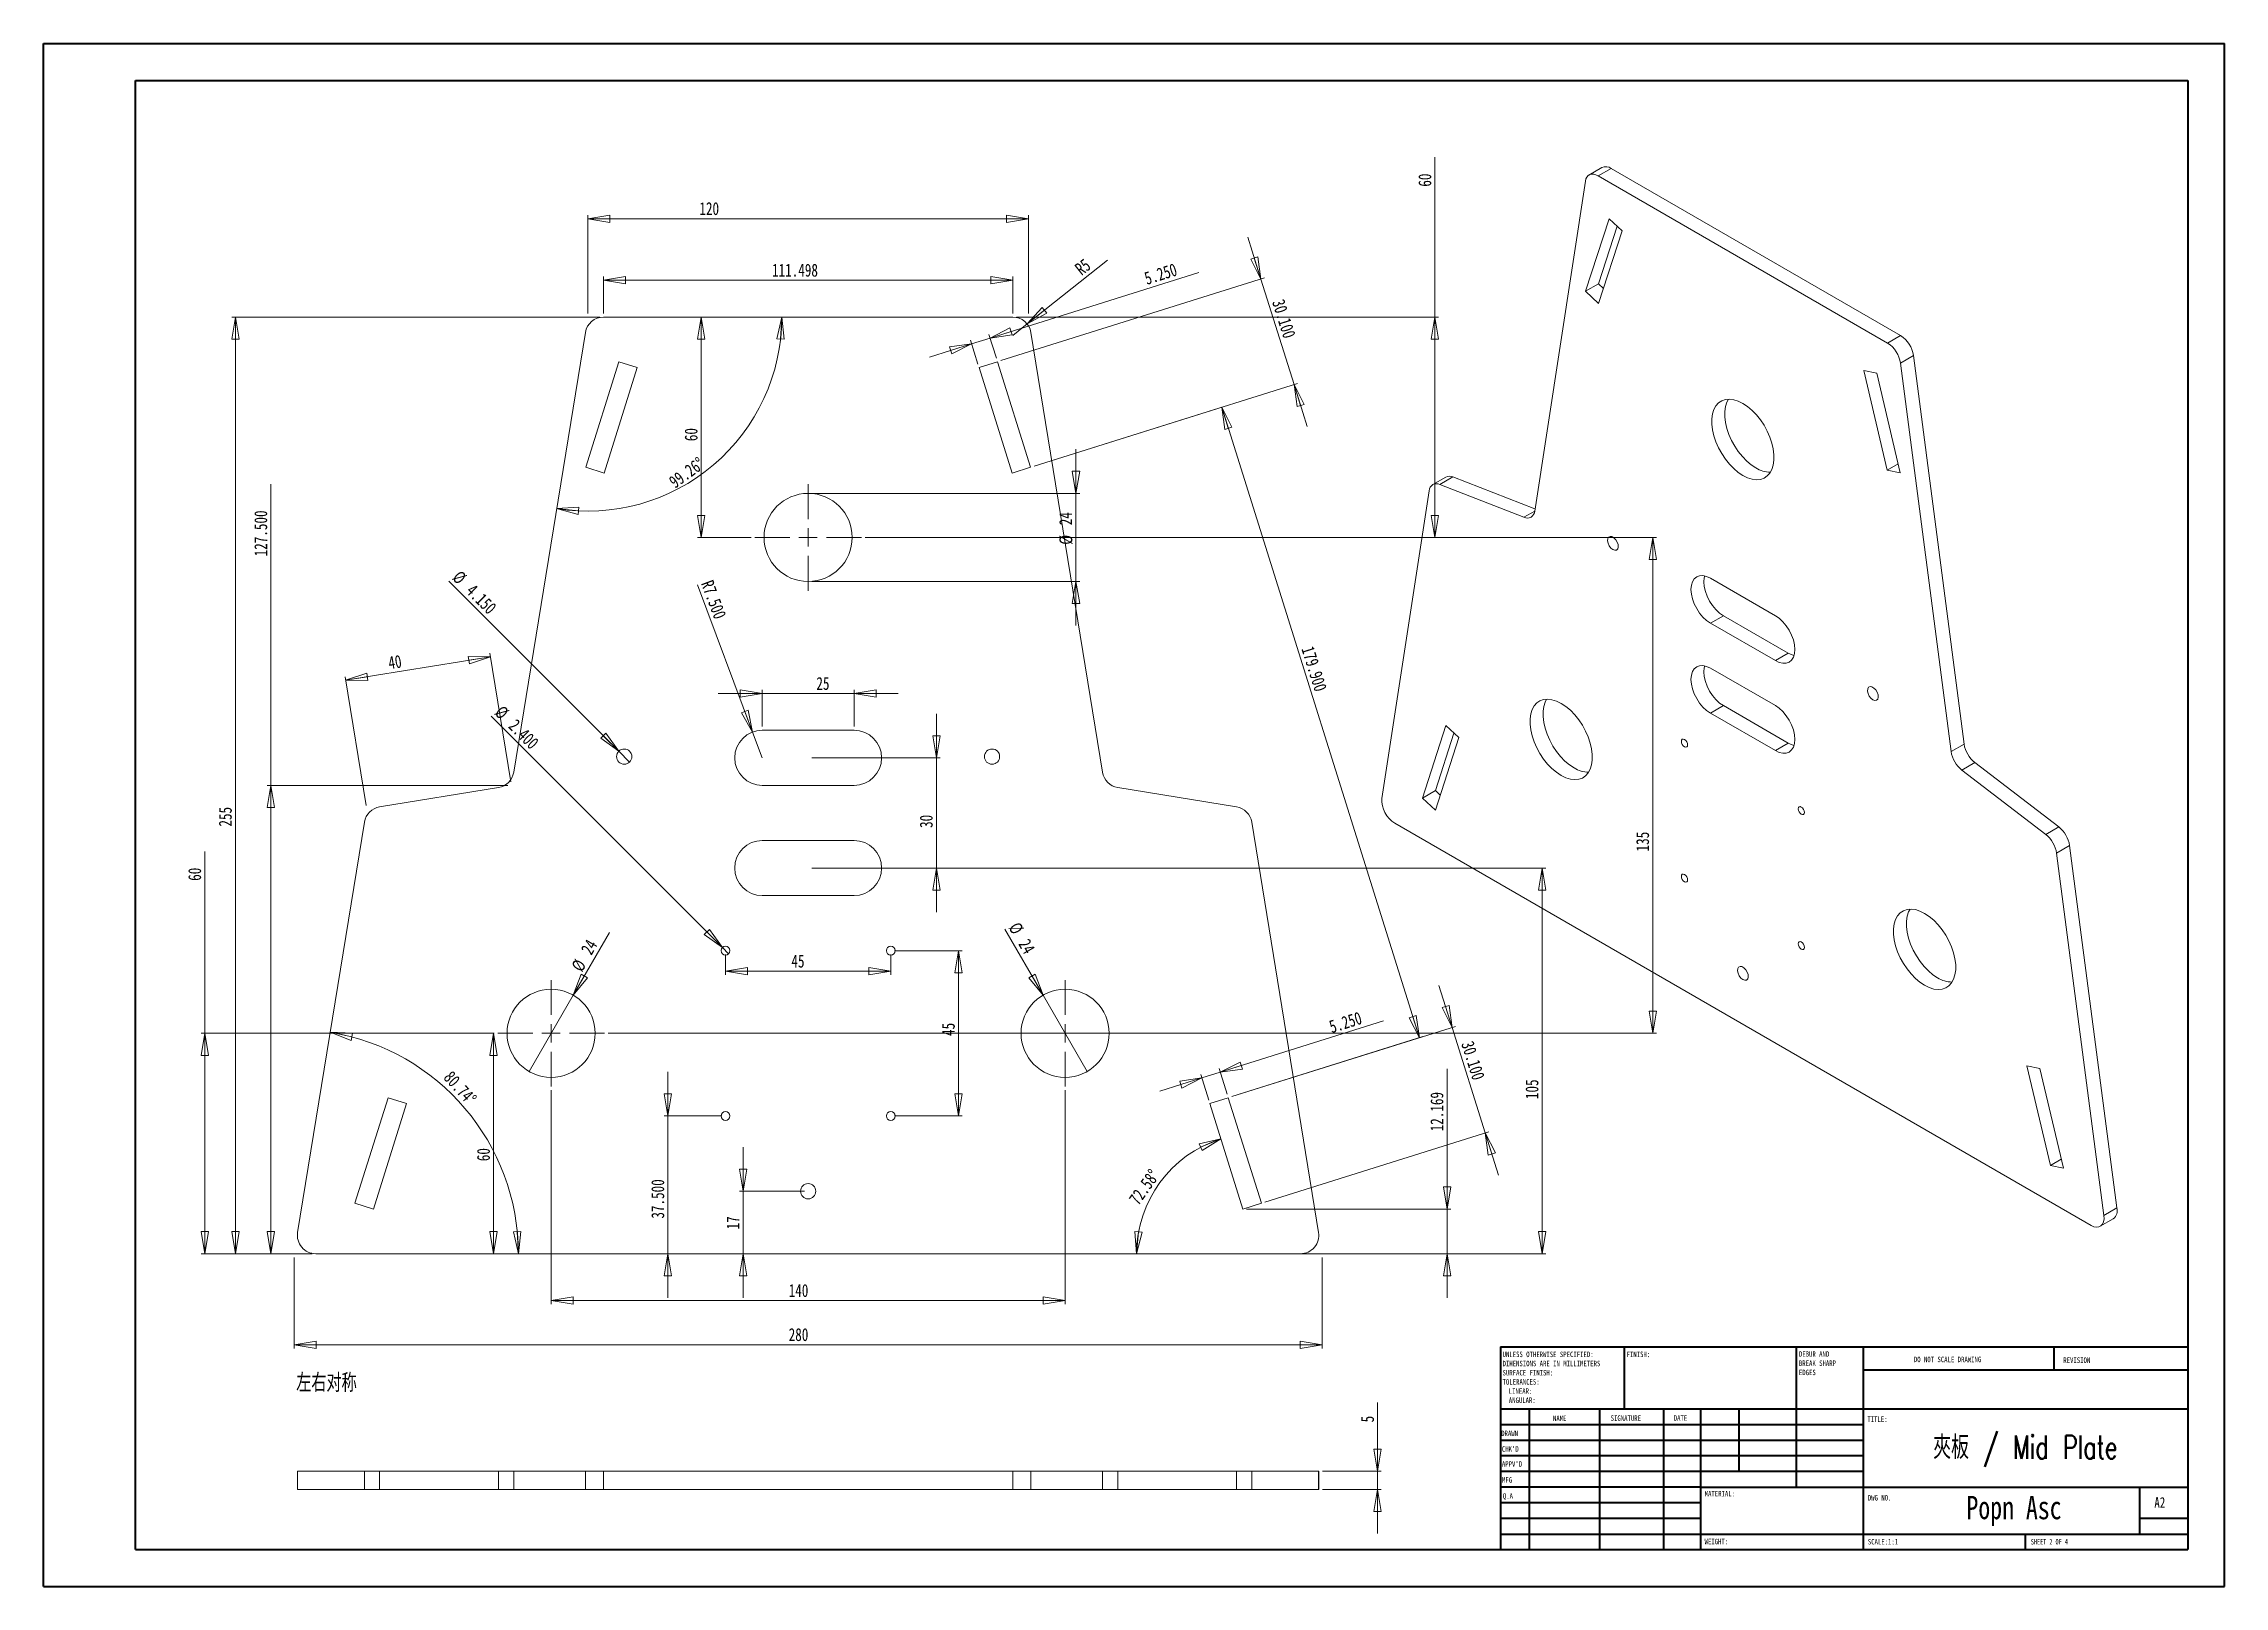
# Model space of a CAD drawing. Header units: millimetres. Extents: x 0 to 594, y 0 to 420.
import ezdxf

# ---------------------------------------------------------------- set-up
doc = ezdxf.new("R2010")
doc.units = ezdxf.units.MM
doc.styles.add('SLDTEXTSTYLE0', font='TXT', dxfattribs={"width": 0.75, "bigfont": 'bigfont'})
doc.styles.add('SLDTEXTSTYLE1', font='TXT', dxfattribs={"width": 0.696429, "bigfont": 'bigfont'})
doc.styles.add('SLDTEXTSTYLE2', font='TXT', dxfattribs={"width": 0.75})
doc.styles.add('SLDTEXTSTYLE3', font='TXT', dxfattribs={"width": 0.6875})
doc.dimstyles.new('SLDDIMSTYLE0', dxfattribs={"dimtxt": 3.5, "dimasz": 6, "dimexe": 0, "dimexo": 0.0625, "dimgap": 0.875, "dimtad": 1, "dimrnd": 1e-09, "dimzin": 12, "dimdsep": 46, "dimtxsty": 'SLDTEXTSTYLE2', "dimblk1": 'CLOSED', "dimblk2": 'CLOSED', "dimsah": 1, "dimcen": 0.09, "dimadec": 0, "dimazin": 3, "dimtfac": 1, "dimtofl": 0, "dimtmove": 0, "dimatfit": 3, "dimldrblk": 'CLOSED', "dimfxl": 1, "dimfrac": 2, "dimtolj": 1, "dimtzin": 12, "dimarcsym": 0})
doc.dimstyles.new('SLDDIMSTYLE1', dxfattribs={"dimtxt": 3.5, "dimasz": 6, "dimexe": 0, "dimexo": 0.0625, "dimgap": 0.875, "dimtad": 1, "dimdec": 4, "dimzin": 12, "dimdsep": 46, "dimtxsty": 'SLDTEXTSTYLE2', "dimblk1": 'CLOSED', "dimblk2": 'CLOSED', "dimsah": 1, "dimcen": 0.09, "dimazin": 3, "dimtfac": 1, "dimtofl": 0, "dimtmove": 0, "dimatfit": 3, "dimldrblk": 'CLOSED', "dimfxl": 1, "dimfrac": 2, "dimtolj": 1, "dimtzin": 12, "dimarcsym": 0})
doc.dimstyles.new('SLDDIMSTYLE2', dxfattribs={"dimtxt": 3.5, "dimasz": 6, "dimexe": 0, "dimexo": 0.0625, "dimgap": 0.875, "dimtad": 1, "dimrnd": 1e-09, "dimzin": 4, "dimdsep": 46, "dimtxsty": 'SLDTEXTSTYLE2', "dimblk1": 'CLOSED', "dimblk2": 'CLOSED', "dimsah": 1, "dimcen": 0.09, "dimadec": 0, "dimazin": 1, "dimtfac": 1, "dimtmove": 0, "dimatfit": 0, "dimldrblk": 'CLOSED', "dimfxl": 1, "dimfrac": 2, "dimtolj": 1, "dimtzin": 12, "dimarcsym": 0})
doc.dimstyles.new('SLDDIMSTYLE3', dxfattribs={"dimtxt": 3.5, "dimasz": 6, "dimexe": 0, "dimexo": 0.0625, "dimgap": 0.875, "dimtad": 1, "dimrnd": 1e-09, "dimzin": 12, "dimdsep": 46, "dimtxsty": 'SLDTEXTSTYLE2', "dimblk1": 'CLOSED', "dimblk2": 'CLOSED', "dimsah": 1, "dimcen": 0.09, "dimadec": 0, "dimazin": 3, "dimtfac": 1, "dimtmove": 0, "dimatfit": 0, "dimldrblk": 'CLOSED', "dimfxl": 1, "dimfrac": 2, "dimtolj": 1, "dimtzin": 12, "dimarcsym": 0})
doc.dimstyles.new('SLDDIMSTYLE4', dxfattribs={"dimtxt": 3.5, "dimasz": 6, "dimexe": 0, "dimexo": 0.0625, "dimgap": 0.875, "dimtad": 1, "dimrnd": 1e-09, "dimzin": 4, "dimdsep": 46, "dimtxsty": 'SLDTEXTSTYLE2', "dimblk1": 'CLOSED', "dimblk2": 'CLOSED', "dimsah": 1, "dimcen": 0.09, "dimadec": 0, "dimazin": 1, "dimtfac": 1, "dimtofl": 0, "dimtmove": 0, "dimatfit": 3, "dimldrblk": 'CLOSED', "dimfxl": 1, "dimfrac": 2, "dimtolj": 1, "dimtzin": 12, "dimarcsym": 0})
doc.dimstyles.new('SLDDIMSTYLE5', dxfattribs={"dimtxt": 3.5, "dimasz": 6, "dimexe": 0, "dimexo": 0.0625, "dimgap": 0.875, "dimtad": 1, "dimrnd": 1e-09, "dimzin": 12, "dimdsep": 46, "dimtxsty": 'SLDTEXTSTYLE2', "dimblk1": 'NONE', "dimblk2": 'CLOSED', "dimsah": 1, "dimcen": 0, "dimadec": 0, "dimazin": 3, "dimtfac": 1, "dimtmove": 0, "dimatfit": 3, "dimldrblk": 'NONE', "dimfxl": 1, "dimfrac": 2, "dimtolj": 1, "dimtzin": 12, "dimarcsym": 0})
doc.dimstyles.new('SLDDIMSTYLE6', dxfattribs={"dimtxt": 3.5, "dimasz": 6, "dimexe": 0, "dimexo": 0.0625, "dimgap": 0.875, "dimtad": 1, "dimrnd": 1e-09, "dimzin": 12, "dimdsep": 46, "dimtxsty": 'SLDTEXTSTYLE2', "dimblk1": 'CLOSED', "dimblk2": 'CLOSED', "dimsah": 1, "dimcen": 0, "dimadec": 0, "dimazin": 3, "dimtfac": 1, "dimtofl": 0, "dimtmove": 0, "dimatfit": 3, "dimldrblk": 'CLOSED', "dimfxl": 1, "dimfrac": 2, "dimtolj": 1, "dimtzin": 12, "dimarcsym": 0})
doc.dimstyles.new('SLDDIMSTYLE7', dxfattribs={"dimtxt": 3.5, "dimasz": 6, "dimexe": 0, "dimexo": 0.0625, "dimgap": 0.875, "dimtad": 1, "dimrnd": 1e-09, "dimzin": 4, "dimdsep": 46, "dimtxsty": 'SLDTEXTSTYLE2', "dimblk1": 'CLOSED', "dimblk2": 'CLOSED', "dimsah": 1, "dimcen": 0, "dimadec": 0, "dimazin": 1, "dimtfac": 1, "dimtofl": 0, "dimtmove": 0, "dimatfit": 3, "dimldrblk": 'CLOSED', "dimfxl": 1, "dimfrac": 2, "dimtolj": 1, "dimtzin": 12, "dimarcsym": 0})
doc.dimstyles.new('SLDDIMSTYLE8', dxfattribs={"dimtxt": 3.5, "dimasz": 6, "dimexe": 0, "dimexo": 0.0625, "dimgap": 0.875, "dimtad": 1, "dimrnd": 1e-09, "dimzin": 4, "dimdsep": 46, "dimtxsty": 'SLDTEXTSTYLE2', "dimblk1": 'NONE', "dimblk2": 'CLOSED', "dimsah": 1, "dimcen": 0, "dimadec": 0, "dimazin": 1, "dimtfac": 1, "dimtmove": 0, "dimatfit": 3, "dimldrblk": 'NONE', "dimfxl": 1, "dimfrac": 2, "dimtolj": 1, "dimtzin": 12, "dimarcsym": 0})

msp = doc.modelspace()

# ---------------------------------------------------------------- texts
at = {"color": 7, "linetype": 'Continuous', "lineweight": 0}
for s, insert, char_height, attachment_point, style in [('FINISH:', (431.25014, 64.13405), 1.5, 1, 'SLDTEXTSTYLE2'), ('DO NOT SCALE DRAWING', (509.49348, 62.74777), 1.5, 1, 'SLDTEXTSTYLE2'), ('REVISION', (550.20643, 62.54969), 1.5, 1, 'SLDTEXTSTYLE2'), ('\\M+18DB6\\M+18945对\\M+18FCC', (68.86683, 58.1533), 5, 1, 'SLDTEXTSTYLE0'), ('DRAWN', (397.09099, 42.6445), 1.5, 1, 'SLDTEXTSTYLE2'), ('NAME', (411.20108, 46.71626), 1.5, 1, 'SLDTEXTSTYLE2'), ('SIGNATURE', (426.91243, 46.77654), 1.5, 1, 'SLDTEXTSTYLE2'), ('DATE', (444.09355, 46.79096), 1.5, 1, 'SLDTEXTSTYLE2'), ('TITLE:', (496.83503, 46.49311), 1.5, 1, 'SLDTEXTSTYLE2'), ('\\M+19AF1\\M+194C2 / Mid Plate', (539.85556, 41.24968), 6.35, 2, 'SLDTEXTSTYLE1'), ("CHK'D", (397.28931, 38.36919), 1.5, 1, 'SLDTEXTSTYLE2'), ("APPV'D", (397.28057, 34.27908), 1.5, 1, 'SLDTEXTSTYLE2'), ('MFG', (397.33403, 29.94849), 1.5, 1, 'SLDTEXTSTYLE2'), ('Q.A', (397.54789, 25.56443), 1.5, 1, 'SLDTEXTSTYLE2'), ('MATERIAL:', (452.52471, 26.20084), 1.5, 1, 'SLDTEXTSTYLE2'), ('DWG NO.', (496.95281, 25.08342), 1.5, 1, 'SLDTEXTSTYLE2'), ('Popn Asc', (536.78035, 24.84652), 6.35, 2, 'SLDTEXTSTYLE2'), ('A2', (574.99983, 24.51522), 2.910417, 1, 'SLDTEXTSTYLE2'), ('WEIGHT:', (452.49665, 13.16409), 1.4986, 1, 'SLDTEXTSTYLE2'), ('SCALE:1:1', (496.95281, 13.11487), 1.5, 1, 'SLDTEXTSTYLE2'), ('SHEET 2 OF 4', (541.35714, 13.11487), 1.5, 1, 'SLDTEXTSTYLE3')]:
    msp.add_mtext(s, dxfattribs=dict(at, insert=insert, char_height=char_height, attachment_point=attachment_point, style=style))

# ---------------------------------------------------------------- blocks, each defined once
blk = doc.blocks.new('SW_NOTE_2')
at = {"color": 0, "linetype": 'Continuous', "lineweight": 0, "char_height": 1.5, "attachment_point": 1, "style": 'SLDTEXTSTYLE2'}
for s, insert in [('DEBUR AND', (0, 1.93)), ('BREAK SHARP', (0, -0.57)), ('EDGES', (0, -3.07))]:
    blk.add_mtext(s, dxfattribs=dict(at, insert=insert))
blk = doc.blocks.new('SW_NOTE_3')
at = {"color": 0, "linetype": 'Continuous', "lineweight": 0, "char_height": 1.5, "attachment_point": 1, "style": 'SLDTEXTSTYLE2'}
for s, insert in [('UNLESS OTHERWISE SPECIFIED:', (0, 1.93)), ('TOLERANCES:', (0, -5.57)), ('SURFACE FINISH:', (0, -3.07)), ('DIMENSIONS ARE IN MILLIMETERS', (0, -0.57)), ('ANGULAR:', (1.69, -10.57)), ('LINEAR:', (1.69, -8.07))]:
    blk.add_mtext(s, dxfattribs=dict(at, insert=insert))
blk = doc.blocks.new('_CLOSED')
at = {"color": 0, "linetype": 'ByBlock', "lineweight": -2}
for p, q in [((-1, 0.166667), (0, 0)), ((-1, 0.166667), (-1, -0.166667)), ((0, 0), (-1, -0.166667)), ((0, 0), (-1, 0))]:
    blk.add_line(p, q, dxfattribs=at)
blk = doc.blocks.new('*D4')
at = {"color": 7, "linetype": 'Continuous', "lineweight": 0}
for p, q in [((151.57, 345.78), (51.32, 345.78)), ((52.32, 90.78), (52.32, 345.78)), ((73.2, 90.78), (51.32, 90.78))]:
    blk.add_line(p, q, dxfattribs=at)
at = {"color": 7, "linetype": 'Continuous', "lineweight": 0, "xscale": 6, "yscale": 6}
for p, rotation in [((52.32, 345.78, -2.4), 90), ((52.32, 90.78, -2.4), 270)]:
    blk.add_blockref('_CLOSED', p, dxfattribs=dict(at, rotation=rotation))
at = {"color": 7, "linetype": 'Continuous', "lineweight": 0, "insert": (47.81, 207.06, -2.4), "char_height": 3.5, "attachment_point": 1, "rotation": 90, "style": 'SLDTEXTSTYLE2'}
blk.add_mtext('255', dxfattribs=at)
blk = doc.blocks.new('*D5')
at = {"color": 7, "linetype": 'Continuous', "lineweight": 0}
for p, q in [((152.57, 346.78), (152.57, 356.78)), ((264.07, 346.78), (264.07, 356.78)), ((264.07, 355.78), (152.57, 355.78))]:
    blk.add_line(p, q, dxfattribs=at)
at = {"color": 7, "linetype": 'Continuous', "lineweight": 0, "xscale": 6, "yscale": 6, "rotation": 180}
blk.add_blockref('_CLOSED', (152.57, 355.78, -2.4), dxfattribs=at)
at = {"color": 7, "linetype": 'Continuous', "lineweight": 0, "xscale": 6, "yscale": 6}
blk.add_blockref('_CLOSED', (264.07, 355.78, -2.4), dxfattribs=at)
at = {"color": 7, "linetype": 'Continuous', "lineweight": 0, "insert": (198.49, 360.29, -2.4), "char_height": 3.5, "attachment_point": 1, "style": 'SLDTEXTSTYLE2'}
blk.add_mtext('111.498', dxfattribs=at)
blk = doc.blocks.new('*D6')
at = {"color": 7, "linetype": 'Continuous', "lineweight": 0}
blk.add_arc((68.32, 90.78), 61.07, 0, 80.74104, dxfattribs=at)
at = {"color": 7, "linetype": 'Continuous', "lineweight": 0, "xscale": 6, "yscale": 6}
for p, rotation in [((78.15, 151.06, -2.4), 167.9356268218), ((129.4, 90.78, -2.4), 272.8054107299)]:
    blk.add_blockref('_CLOSED', p, dxfattribs=dict(at, rotation=rotation))
at = {"color": 7, "linetype": 'Continuous', "lineweight": 0, "insert": (111.41, 140.9, -2.4), "char_height": 3.5, "attachment_point": 1, "rotation": 312.2072, "style": 'SLDTEXTSTYLE2'}
blk.add_mtext('80.74°', dxfattribs=at)
blk = doc.blocks.new('*D7')
at = {"color": 7, "linetype": 'Continuous', "lineweight": 0}
blk.add_arc((148.32, 345.78), 52.84, 260.74104, 0, dxfattribs=at)
at = {"color": 7, "linetype": 'Continuous', "lineweight": 0, "xscale": 6, "yscale": 6}
for p, rotation in [((201.16, 345.78, -2.4), 86.760955005), ((139.82, 293.63, -2.4), 173.9800825467)]:
    blk.add_blockref('_CLOSED', p, dxfattribs=dict(at, rotation=rotation))
at = {"color": 7, "linetype": 'Continuous', "lineweight": 0, "insert": (170.03, 301.84, -2.4), "char_height": 3.5, "attachment_point": 1, "rotation": 35.89314, "style": 'SLDTEXTSTYLE2'}
blk.add_mtext('99.26°', dxfattribs=at)
blk = doc.blocks.new('*D8')
at = {"color": 7, "linetype": 'Continuous', "lineweight": 0}
for p, q in [((122.82, 150.78), (121.63, 150.78)), ((122.63, 150.78), (122.63, 90.78))]:
    blk.add_line(p, q, dxfattribs=at)
at = {"color": 7, "linetype": 'Continuous', "lineweight": 0, "xscale": 6, "yscale": 6}
for p, rotation in [((122.63, 150.78, -2.4), 90), ((122.63, 90.78, -2.4), 270)]:
    blk.add_blockref('_CLOSED', p, dxfattribs=dict(at, rotation=rotation))
at = {"color": 7, "linetype": 'Continuous', "lineweight": 0, "insert": (118.12, 115.96, -2.4), "char_height": 3.5, "attachment_point": 1, "rotation": 90, "style": 'SLDTEXTSTYLE2'}
blk.add_mtext('60', dxfattribs=at)
blk = doc.blocks.new('*D9')
at = {"color": 7, "linetype": 'Continuous', "lineweight": 0}
for p, q in [((179.19, 285.78), (179.19, 345.78)), ((192.82, 285.78), (178.19, 285.78))]:
    blk.add_line(p, q, dxfattribs=at)
at = {"color": 7, "linetype": 'Continuous', "lineweight": 0, "xscale": 6, "yscale": 6}
for p, rotation in [((179.19, 345.78, -2.4), 90), ((179.19, 285.78, -2.4), 270)]:
    blk.add_blockref('_CLOSED', p, dxfattribs=dict(at, rotation=rotation))
at = {"color": 7, "linetype": 'Continuous', "lineweight": 0, "insert": (174.68, 311.99, -2.4), "char_height": 3.5, "attachment_point": 1, "rotation": 90, "style": 'SLDTEXTSTYLE2'}
blk.add_mtext('60', dxfattribs=at)
blk = doc.blocks.new('*D10')
at = {"color": 7, "linetype": 'Continuous', "lineweight": 0}
for p, q in [((320.57, 140.21), (365.06, 154.16)), ((315.56, 138.63), (304.11, 135.04)), ((317.44, 132.62), (315.26, 139.59)), ((320.57, 140.21), (315.56, 138.63)), ((322.45, 134.19), (320.27, 141.16))]:
    blk.add_line(p, q, dxfattribs=at)
at = {"color": 7, "linetype": 'Continuous', "lineweight": 0, "xscale": 6, "yscale": 6}
for p, rotation in [((320.57, 140.21, -2.4), 197.4179707922), ((315.56, 138.63, -2.4), 17.4179707922)]:
    blk.add_blockref('_CLOSED', p, dxfattribs=dict(at, rotation=rotation))
at = {"color": 7, "linetype": 'Continuous', "lineweight": 0, "insert": (349.89, 154.13, -2.4), "char_height": 3.5, "attachment_point": 1, "rotation": 17.41797, "style": 'SLDTEXTSTYLE2'}
blk.add_mtext('5.250', dxfattribs=at)
blk = doc.blocks.new('*D11')
at = {"color": 7, "linetype": 'Continuous', "lineweight": 0}
for p, q in [((383.74, 152.37), (380.15, 163.82)), ((323.71, 133.54), (384.69, 152.67)), ((392.75, 123.65), (383.74, 152.37)), ((332.72, 104.82), (393.7, 123.95)), ((392.75, 123.65), (396.34, 112.2))]:
    blk.add_line(p, q, dxfattribs=at)
at = {"color": 7, "linetype": 'Continuous', "lineweight": 0, "xscale": 6, "yscale": 6}
for p, rotation in [((383.74, 152.37, -2.4), 287.4179707922), ((392.75, 123.65, -2.4), 107.4179707922)]:
    blk.add_blockref('_CLOSED', p, dxfattribs=dict(at, rotation=rotation))
at = {"color": 7, "linetype": 'Continuous', "lineweight": 0, "insert": (389.52, 149.01, -2.4), "char_height": 3.5, "attachment_point": 1, "rotation": 287.41797, "style": 'SLDTEXTSTYLE2'}
blk.add_mtext('30.100', dxfattribs=at)
blk = doc.blocks.new('*D12')
at = {"color": 7, "linetype": 'Continuous', "lineweight": 0}
for p, q in [((257.87, 340.06), (314.71, 357.9)), ((254.58, 332.99), (252.56, 339.45)), ((257.87, 340.06), (252.86, 338.49)), ((259.59, 334.57), (257.57, 341.02)), ((252.86, 338.49), (241.41, 334.9))]:
    blk.add_line(p, q, dxfattribs=at)
at = {"color": 7, "linetype": 'Continuous', "lineweight": 0, "xscale": 6, "yscale": 6}
for p, rotation in [((252.86, 338.49, -2.4), 17.4179707922), ((257.87, 340.06, -2.4), 197.4179707922)]:
    blk.add_blockref('_CLOSED', p, dxfattribs=dict(at, rotation=rotation))
at = {"color": 7, "linetype": 'Continuous', "lineweight": 0, "insert": (299.55, 357.87, -2.4), "char_height": 3.5, "attachment_point": 1, "rotation": 17.41797, "style": 'SLDTEXTSTYLE2'}
blk.add_mtext('5.250', dxfattribs=at)
blk = doc.blocks.new('*D13')
at = {"color": 7, "linetype": 'Continuous', "lineweight": 0}
for p, q in [((331.65, 356.12), (328.06, 367.57)), ((260.84, 333.91), (332.61, 356.42)), ((340.66, 327.41), (331.65, 356.12)), ((269.85, 305.19), (341.62, 327.7)), ((340.66, 327.41), (344.25, 315.96))]:
    blk.add_line(p, q, dxfattribs=at)
at = {"color": 7, "linetype": 'Continuous', "lineweight": 0, "xscale": 6, "yscale": 6}
for p, rotation in [((331.65, 356.12, -2.4), 287.4179707922), ((340.66, 327.41, -2.4), 107.4179707922)]:
    blk.add_blockref('_CLOSED', p, dxfattribs=dict(at, rotation=rotation))
at = {"color": 7, "linetype": 'Continuous', "lineweight": 0, "insert": (338, 350.96, -2.4), "char_height": 3.5, "attachment_point": 1, "rotation": 287.41797, "style": 'SLDTEXTSTYLE2'}
blk.add_mtext('30.100', dxfattribs=at)
blk = doc.blocks.new('*D14')
at = {"color": 7, "linetype": 'Continuous', "lineweight": 0}
for p, q in [((382.34, 102.95), (382.34, 141.15)), ((327.75, 102.95), (383.34, 102.95)), ((382.34, 102.95), (382.34, 90.78)), ((343.44, 90.78), (383.34, 90.78)), ((382.34, 90.78), (382.34, 78.78))]:
    blk.add_line(p, q, dxfattribs=at)
at = {"color": 7, "linetype": 'Continuous', "lineweight": 0, "xscale": 6, "yscale": 6}
for p, rotation in [((382.34, 102.95, -2.4), 270), ((382.34, 90.78, -2.4), 90)]:
    blk.add_blockref('_CLOSED', p, dxfattribs=dict(at, rotation=rotation))
at = {"color": 7, "linetype": 'Continuous', "lineweight": 0, "insert": (377.82, 124.09, -2.4), "char_height": 3.5, "attachment_point": 1, "rotation": 90, "style": 'SLDTEXTSTYLE2'}
blk.add_mtext('12.169', dxfattribs=at)
blk = doc.blocks.new('*D15')
at = {"color": 7, "linetype": 'Continuous', "lineweight": 0}
blk.add_arc((330.57, 90.78), 32.79, 107.41797, 180, dxfattribs=at)
at = {"color": 7, "linetype": 'Continuous', "lineweight": 0, "xscale": 6, "yscale": 6}
for p, rotation in [((320.76, 122.07, -2.4), 22.602819041), ((297.78, 90.78, -2.4), 264.8151517512)]:
    blk.add_blockref('_CLOSED', p, dxfattribs=dict(at, rotation=rotation))
at = {"color": 7, "linetype": 'Continuous', "lineweight": 0, "insert": (295.45, 105.77, -2.4), "char_height": 3.5, "attachment_point": 1, "rotation": 54.52832, "style": 'SLDTEXTSTYLE2'}
blk.add_mtext('72.58°', dxfattribs=at)
blk = doc.blocks.new('*D16')
at = {"color": 7, "linetype": 'Continuous', "lineweight": 0}
for p, q in [((269.85, 305.19), (321.91, 321.52)), ((320.96, 321.22), (374.81, 149.57)), ((323.71, 133.54), (375.76, 149.87))]:
    blk.add_line(p, q, dxfattribs=at)
at = {"color": 7, "linetype": 'Continuous', "lineweight": 0, "xscale": 6, "yscale": 6}
for p, rotation in [((320.96, 321.22, -2.4), 107.4179707922), ((374.81, 149.57, -2.4), 287.4179707922)]:
    blk.add_blockref('_CLOSED', p, dxfattribs=dict(at, rotation=rotation))
at = {"color": 7, "linetype": 'Continuous', "lineweight": 0, "insert": (345.99, 256.5, -2.4), "char_height": 3.5, "attachment_point": 1, "rotation": 287.41797, "style": 'SLDTEXTSTYLE2'}
blk.add_mtext('179.900', dxfattribs=at)
blk = doc.blocks.new('*D17')
at = {"color": 7, "linetype": 'Continuous', "lineweight": 0}
for p, q in [((281.28, 297.78), (281.28, 309.78)), ((209.32, 297.78), (282.28, 297.78)), ((281.28, 273.78), (281.28, 297.78)), ((209.32, 273.78), (282.28, 273.78)), ((281.28, 273.78), (281.28, 261.78))]:
    blk.add_line(p, q, dxfattribs=at)
at = {"color": 7, "linetype": 'Continuous', "lineweight": 0, "xscale": 6, "yscale": 6}
for p, rotation in [((281.28, 297.78, -2.4), 270), ((281.28, 273.78, -2.4), 90)]:
    blk.add_blockref('_CLOSED', p, dxfattribs=dict(at, rotation=rotation))
at = {"color": 7, "linetype": 'Continuous', "lineweight": 0, "char_height": 3.5, "attachment_point": 1, "rotation": 90, "style": 'SLDTEXTSTYLE2'}
for s, insert in [('24', (276.72, 289.09, -2.4)), ('%%c', (276.77, 283.81, -2.4))]:
    blk.add_mtext(s, dxfattribs=dict(at, insert=insert))
blk = doc.blocks.new('*D19')
at = {"color": 7, "linetype": 'Continuous', "lineweight": 0}
for q in [(154.19, 178.26), (132.32, 140.39)]:
    blk.add_line((144.32, 161.17), q, dxfattribs=at)
at = {"color": 7, "linetype": 'Continuous', "lineweight": 0, "xscale": 6, "yscale": 6, "rotation": 240}
blk.add_blockref('_CLOSED', (144.32, 161.17, -2.4), dxfattribs=at)
at = {"color": 7, "linetype": 'Continuous', "lineweight": 0, "char_height": 3.5, "attachment_point": 1, "rotation": 60, "style": 'SLDTEXTSTYLE2'}
for s, insert in [('24', (146.24, 173.59, -2.4)), ('%%c', (143.65, 168.99, -2.4))]:
    blk.add_mtext(s, dxfattribs=dict(at, insert=insert))
blk = doc.blocks.new('_NONE')
blk = doc.blocks.new('*D20')
at = {"color": 7, "linetype": 'Continuous', "lineweight": 0}
for q in [(261.94, 179.15), (284.32, 140.39)]:
    blk.add_line((272.32, 161.17), q, dxfattribs=at)
at = {"color": 7, "linetype": 'Continuous', "lineweight": 0, "xscale": 6, "yscale": 6, "rotation": 300}
blk.add_blockref('_CLOSED', (272.32, 161.17, -2.4), dxfattribs=at)
at = {"color": 7, "linetype": 'Continuous', "lineweight": 0, "char_height": 3.5, "attachment_point": 1, "rotation": 300, "style": 'SLDTEXTSTYLE2'}
for s, insert in [('%%c', (265.84, 181.4, -2.4)), ('24', (268.52, 176.85, -2.4))]:
    blk.add_mtext(s, dxfattribs=dict(at, insert=insert))
blk = doc.blocks.new('*D21')
at = {"color": 7, "linetype": 'Continuous', "lineweight": 0}
for p, q in [((43.98, 150.78), (43.98, 200.3)), ((122.82, 150.78), (42.98, 150.78)), ((43.98, 150.78), (43.98, 90.78)), ((73.2, 90.78), (42.98, 90.78))]:
    blk.add_line(p, q, dxfattribs=at)
at = {"color": 7, "linetype": 'Continuous', "lineweight": 0, "xscale": 6, "yscale": 6}
for p, rotation in [((43.98, 150.78, -2.4), 90), ((43.98, 90.78, -2.4), 270)]:
    blk.add_blockref('_CLOSED', p, dxfattribs=dict(at, rotation=rotation))
at = {"color": 7, "linetype": 'Continuous', "lineweight": 0, "insert": (39.47, 192.29, -2.4), "char_height": 3.5, "attachment_point": 1, "rotation": 90, "style": 'SLDTEXTSTYLE2'}
blk.add_mtext('60', dxfattribs=at)
blk = doc.blocks.new('*D22')
at = {"color": 7, "linetype": 'Continuous', "lineweight": 0}
for p, q in [((379.05, 345.78), (379.05, 389.28)), ((265.07, 345.78), (380.05, 345.78)), ((379.05, 285.78), (379.05, 345.78)), ((223.82, 285.78), (380.05, 285.78))]:
    blk.add_line(p, q, dxfattribs=at)
at = {"color": 7, "linetype": 'Continuous', "lineweight": 0, "xscale": 6, "yscale": 6}
for p, rotation in [((379.05, 345.78, -2.4), 90), ((379.05, 285.78, -2.4), 270)]:
    blk.add_blockref('_CLOSED', p, dxfattribs=dict(at, rotation=rotation))
at = {"color": 7, "linetype": 'Continuous', "lineweight": 0, "insert": (374.54, 381.27, -2.4), "char_height": 3.5, "attachment_point": 1, "rotation": 90, "style": 'SLDTEXTSTYLE2'}
blk.add_mtext('60', dxfattribs=at)
blk = doc.blocks.new('*D23')
at = {"color": 7, "linetype": 'Continuous', "lineweight": 0}
for p, q in [((138.32, 135.28), (138.32, 77)), ((278.32, 135.28), (278.32, 77)), ((138.32, 78), (278.32, 78))]:
    blk.add_line(p, q, dxfattribs=at)
at = {"color": 7, "linetype": 'Continuous', "lineweight": 0, "xscale": 6, "yscale": 6, "rotation": 180}
blk.add_blockref('_CLOSED', (138.32, 78, -2.4), dxfattribs=at)
at = {"color": 7, "linetype": 'Continuous', "lineweight": 0, "xscale": 6, "yscale": 6}
blk.add_blockref('_CLOSED', (278.32, 78, -2.4), dxfattribs=at)
at = {"color": 7, "linetype": 'Continuous', "lineweight": 0, "insert": (203.02, 82.51, -2.4), "char_height": 3.5, "attachment_point": 1, "style": 'SLDTEXTSTYLE2'}
blk.add_mtext('140', dxfattribs=at)
blk = doc.blocks.new('*D24')
at = {"color": 7, "linetype": 'Continuous', "lineweight": 0}
for p, q in [((223.82, 285.78), (439.37, 285.78)), ((438.37, 285.78), (438.37, 150.78)), ((153.82, 150.78), (439.37, 150.78))]:
    blk.add_line(p, q, dxfattribs=at)
at = {"color": 7, "linetype": 'Continuous', "lineweight": 0, "xscale": 6, "yscale": 6}
for p, rotation in [((438.37, 285.78, -2.4), 90), ((438.37, 150.78, -2.4), 270)]:
    blk.add_blockref('_CLOSED', p, dxfattribs=dict(at, rotation=rotation))
at = {"color": 7, "linetype": 'Continuous', "lineweight": 0, "insert": (433.86, 200.29, -2.4), "char_height": 3.5, "attachment_point": 1, "rotation": 90, "style": 'SLDTEXTSTYLE2'}
blk.add_mtext('135', dxfattribs=at)
blk = doc.blocks.new('*D25')
at = {"color": 7, "linetype": 'Continuous', "lineweight": 0}
for p, q in [((61.98, 218.28), (61.98, 300.29)), ((126.54, 218.28), (60.98, 218.28)), ((61.98, 218.28), (61.98, 90.78)), ((73.2, 90.78), (60.98, 90.78))]:
    blk.add_line(p, q, dxfattribs=at)
at = {"color": 7, "linetype": 'Continuous', "lineweight": 0, "xscale": 6, "yscale": 6}
for p, rotation in [((61.98, 218.28, -2.4), 90), ((61.98, 90.78, -2.4), 270)]:
    blk.add_blockref('_CLOSED', p, dxfattribs=dict(at, rotation=rotation))
at = {"color": 7, "linetype": 'Continuous', "lineweight": 0, "insert": (57.47, 280.63, -2.4), "char_height": 3.5, "attachment_point": 1, "rotation": 90, "style": 'SLDTEXTSTYLE2'}
blk.add_mtext('127.500', dxfattribs=at)
blk = doc.blocks.new('*D26')
at = {"color": 7, "linetype": 'Continuous', "lineweight": 0}
for p, q in [((68.32, 89.78), (68.32, 65)), ((348.32, 89.78), (348.32, 65)), ((68.32, 66), (348.32, 66))]:
    blk.add_line(p, q, dxfattribs=at)
at = {"color": 7, "linetype": 'Continuous', "lineweight": 0, "xscale": 6, "yscale": 6, "rotation": 180}
blk.add_blockref('_CLOSED', (68.32, 66, -2.4), dxfattribs=at)
at = {"color": 7, "linetype": 'Continuous', "lineweight": 0, "xscale": 6, "yscale": 6}
blk.add_blockref('_CLOSED', (348.32, 66, -2.4), dxfattribs=at)
at = {"color": 7, "linetype": 'Continuous', "lineweight": 0, "insert": (203.02, 70.51, -2.4), "char_height": 3.5, "attachment_point": 1, "style": 'SLDTEXTSTYLE2'}
blk.add_mtext('280', dxfattribs=at)
blk = doc.blocks.new('*D27')
at = {"color": 7, "linetype": 'Continuous', "lineweight": 0}
for p, q in [((148.32, 346.78), (148.32, 373.55)), ((148.32, 372.55), (268.32, 372.55)), ((268.32, 346.78), (268.32, 373.55))]:
    blk.add_line(p, q, dxfattribs=at)
at = {"color": 7, "linetype": 'Continuous', "lineweight": 0, "xscale": 6, "yscale": 6, "rotation": 180}
blk.add_blockref('_CLOSED', (148.32, 372.55, -2.4), dxfattribs=at)
at = {"color": 7, "linetype": 'Continuous', "lineweight": 0, "xscale": 6, "yscale": 6}
blk.add_blockref('_CLOSED', (268.32, 372.55, -2.4), dxfattribs=at)
at = {"color": 7, "linetype": 'Continuous', "lineweight": 0, "insert": (178.7, 377.06, -2.4), "char_height": 3.5, "attachment_point": 1, "style": 'SLDTEXTSTYLE2'}
blk.add_mtext('120', dxfattribs=at)
blk = doc.blocks.new('*D28')
at = {"color": 7, "linetype": 'Continuous', "lineweight": 0}
for p, q in [((121.83, 253.31), (82.35, 246.88)), ((127.38, 219.27), (121.66, 254.3)), ((87.9, 212.83), (82.19, 247.87))]:
    blk.add_line(p, q, dxfattribs=at)
at = {"color": 7, "linetype": 'Continuous', "lineweight": 0, "xscale": 6, "yscale": 6}
for p, rotation in [((121.83, 253.31, -2.4), 9.2589624483), ((82.35, 246.88, -2.4), 189.2589624483)]:
    blk.add_blockref('_CLOSED', p, dxfattribs=dict(at, rotation=rotation))
at = {"color": 7, "linetype": 'Continuous', "lineweight": 0, "insert": (93.72, 253.3, -2.4), "char_height": 3.5, "attachment_point": 1, "rotation": 9.25896, "style": 'SLDTEXTSTYLE2'}
blk.add_mtext('40', dxfattribs=at)
blk = doc.blocks.new('*D29')
at = {"color": 7, "linetype": 'Continuous', "lineweight": 0}
for q in [(289.89, 361.31), (264.07, 340.78)]:
    blk.add_line((267.98, 343.89), q, dxfattribs=at)
at = {"color": 7, "linetype": 'Continuous', "lineweight": 0, "xscale": 6, "yscale": 6, "rotation": 218.4880708987}
blk.add_blockref('_CLOSED', (267.98, 343.89, -2.4), dxfattribs=at)
at = {"color": 7, "linetype": 'Continuous', "lineweight": 0, "insert": (280.63, 359.69, -2.4), "char_height": 3.5, "attachment_point": 1, "rotation": 38.48807, "style": 'SLDTEXTSTYLE2'}
blk.add_mtext('R5', dxfattribs=at)
blk = doc.blocks.new('*D30')
at = {"color": 7, "linetype": 'Continuous', "lineweight": 0}
for q in [(178.16, 272.91), (195.82, 225.78)]:
    blk.add_line((193.19, 232.8), q, dxfattribs=at)
at = {"color": 7, "linetype": 'Continuous', "lineweight": 0, "xscale": 6, "yscale": 6, "rotation": 290.5448383164}
blk.add_blockref('_CLOSED', (193.19, 232.8, -2.4), dxfattribs=at)
at = {"color": 7, "linetype": 'Continuous', "lineweight": 0, "insert": (182.38, 274.49, -2.4), "char_height": 3.5, "attachment_point": 1, "rotation": 290.54484, "style": 'SLDTEXTSTYLE2'}
blk.add_mtext('R7.500', dxfattribs=at)
blk = doc.blocks.new('*D31')
at = {"color": 7, "linetype": 'Continuous', "lineweight": 0}
for p, q in [((195.82, 234.28), (195.82, 244.27)), ((220.82, 234.28), (220.82, 244.27)), ((195.82, 243.27), (183.82, 243.27)), ((220.82, 243.27), (195.82, 243.27)), ((220.82, 243.27), (232.82, 243.27))]:
    blk.add_line(p, q, dxfattribs=at)
at = {"color": 7, "linetype": 'Continuous', "lineweight": 0, "xscale": 6, "yscale": 6}
blk.add_blockref('_CLOSED', (195.82, 243.27, -2.4), dxfattribs=at)
at = {"color": 7, "linetype": 'Continuous', "lineweight": 0, "xscale": 6, "yscale": 6, "rotation": 180}
blk.add_blockref('_CLOSED', (220.82, 243.27, -2.4), dxfattribs=at)
at = {"color": 7, "linetype": 'Continuous', "lineweight": 0, "insert": (210.56, 247.78, -2.4), "char_height": 3.5, "attachment_point": 1, "style": 'SLDTEXTSTYLE2'}
blk.add_mtext('25', dxfattribs=at)
blk = doc.blocks.new('*D32')
at = {"color": 7, "linetype": 'Continuous', "lineweight": 0}
for p, q in [((243.25, 225.78), (243.25, 237.78)), ((209.32, 225.78), (244.25, 225.78)), ((243.25, 195.78), (243.25, 225.78)), ((209.32, 195.78), (244.25, 195.78)), ((243.25, 195.78), (243.25, 183.78))]:
    blk.add_line(p, q, dxfattribs=at)
at = {"color": 7, "linetype": 'Continuous', "lineweight": 0, "xscale": 6, "yscale": 6}
for p, rotation in [((243.25, 225.78, -2.4), 270), ((243.25, 195.78, -2.4), 90)]:
    blk.add_blockref('_CLOSED', p, dxfattribs=dict(at, rotation=rotation))
at = {"color": 7, "linetype": 'Continuous', "lineweight": 0, "insert": (238.73, 206.69, -2.4), "char_height": 3.5, "attachment_point": 1, "rotation": 90, "style": 'SLDTEXTSTYLE2'}
blk.add_mtext('30', dxfattribs=at)
blk = doc.blocks.new('*D33')
at = {"color": 7, "linetype": 'Continuous', "lineweight": 0}
for p, q in [((209.32, 195.78), (409.22, 195.78)), ((408.22, 195.78), (408.22, 90.78)), ((209.32, 90.78), (409.22, 90.78))]:
    blk.add_line(p, q, dxfattribs=at)
at = {"color": 7, "linetype": 'Continuous', "lineweight": 0, "xscale": 6, "yscale": 6}
for p, rotation in [((408.22, 195.78, -2.4), 90), ((408.22, 90.78, -2.4), 270)]:
    blk.add_blockref('_CLOSED', p, dxfattribs=dict(at, rotation=rotation))
at = {"color": 7, "linetype": 'Continuous', "lineweight": 0, "insert": (403.71, 132.87, -2.4), "char_height": 3.5, "attachment_point": 1, "rotation": 90, "style": 'SLDTEXTSTYLE2'}
blk.add_mtext('105', dxfattribs=at)
blk = doc.blocks.new('*D34')
at = {"color": 7, "linetype": 'Continuous', "lineweight": 0}
for q in [(110.45, 273.89), (159.7, 224.64)]:
    blk.add_line((156.76, 227.57), q, dxfattribs=at)
at = {"color": 7, "linetype": 'Continuous', "lineweight": 0, "xscale": 6, "yscale": 6, "rotation": 315}
blk.add_blockref('_CLOSED', (156.76, 227.57, -2.4), dxfattribs=at)
at = {"color": 7, "linetype": 'Continuous', "lineweight": 0, "char_height": 3.5, "attachment_point": 1, "rotation": 315, "style": 'SLDTEXTSTYLE2'}
for s, insert in [('%%c', (113.64, 277.07, -2.4)), ('4.150', (117.41, 273.38, -2.4))]:
    blk.add_mtext(s, dxfattribs=dict(at, insert=insert))
blk = doc.blocks.new('*D35')
at = {"color": 7, "linetype": 'Continuous', "lineweight": 0}
for q in [(121.98, 237.13), (186.67, 172.43)]:
    blk.add_line((184.97, 174.13), q, dxfattribs=at)
at = {"color": 7, "linetype": 'Continuous', "lineweight": 0, "xscale": 6, "yscale": 6, "rotation": 315}
blk.add_blockref('_CLOSED', (184.97, 174.13, -2.4), dxfattribs=at)
at = {"color": 7, "linetype": 'Continuous', "lineweight": 0, "char_height": 3.5, "attachment_point": 1, "rotation": 315, "style": 'SLDTEXTSTYLE2'}
for s, insert in [('%%c', (125.17, 240.32, -2.4)), ('2.400', (128.94, 236.62, -2.4))]:
    blk.add_mtext(s, dxfattribs=dict(at, insert=insert))
blk = doc.blocks.new('*D36')
at = {"color": 7, "linetype": 'Continuous', "lineweight": 0}
for p, q in [((170.11, 128.28), (170.11, 140.28)), ((184.82, 128.28), (169.11, 128.28)), ((170.11, 128.28), (170.11, 90.78)), ((170.11, 90.78), (170.11, 78.78))]:
    blk.add_line(p, q, dxfattribs=at)
at = {"color": 7, "linetype": 'Continuous', "lineweight": 0, "xscale": 6, "yscale": 6}
for p, rotation in [((170.11, 128.28, -2.4), 270), ((170.11, 90.78, -2.4), 90)]:
    blk.add_blockref('_CLOSED', p, dxfattribs=dict(at, rotation=rotation))
at = {"color": 7, "linetype": 'Continuous', "lineweight": 0, "insert": (165.6, 100.33, -2.4), "char_height": 3.5, "attachment_point": 1, "rotation": 90, "style": 'SLDTEXTSTYLE2'}
blk.add_mtext('37.500', dxfattribs=at)
blk = doc.blocks.new('*D37')
at = {"color": 7, "linetype": 'Continuous', "lineweight": 0}
for p, q in [((231.82, 173.28), (250.26, 173.28)), ((249.26, 128.28), (249.26, 173.28)), ((231.82, 128.28), (250.26, 128.28))]:
    blk.add_line(p, q, dxfattribs=at)
at = {"color": 7, "linetype": 'Continuous', "lineweight": 0, "xscale": 6, "yscale": 6}
for p, rotation in [((249.26, 173.28, -2.4), 90), ((249.26, 128.28, -2.4), 270)]:
    blk.add_blockref('_CLOSED', p, dxfattribs=dict(at, rotation=rotation))
at = {"color": 7, "linetype": 'Continuous', "lineweight": 0, "insert": (244.75, 150.06, -2.4), "char_height": 3.5, "attachment_point": 1, "rotation": 90, "style": 'SLDTEXTSTYLE2'}
blk.add_mtext('45', dxfattribs=at)
blk = doc.blocks.new('*D38')
at = {"color": 7, "linetype": 'Continuous', "lineweight": 0}
for p, q in [((185.82, 172.28), (185.82, 166.68)), ((230.82, 172.28), (230.82, 166.68)), ((230.82, 167.68), (185.82, 167.68))]:
    blk.add_line(p, q, dxfattribs=at)
at = {"color": 7, "linetype": 'Continuous', "lineweight": 0, "xscale": 6, "yscale": 6, "rotation": 180}
blk.add_blockref('_CLOSED', (185.82, 167.68, -2.4), dxfattribs=at)
at = {"color": 7, "linetype": 'Continuous', "lineweight": 0, "xscale": 6, "yscale": 6}
blk.add_blockref('_CLOSED', (230.82, 167.68, -2.4), dxfattribs=at)
at = {"color": 7, "linetype": 'Continuous', "lineweight": 0, "insert": (203.76, 172.19, -2.4), "char_height": 3.5, "attachment_point": 1, "style": 'SLDTEXTSTYLE2'}
blk.add_mtext('45', dxfattribs=at)
blk = doc.blocks.new('*D39')
at = {"color": 7, "linetype": 'Continuous', "lineweight": 0}
for p, q in [((190.6, 107.78), (190.6, 119.78)), ((207.32, 107.78), (189.6, 107.78)), ((190.6, 107.78), (190.6, 90.78)), ((190.6, 90.78), (190.6, 78.78))]:
    blk.add_line(p, q, dxfattribs=at)
at = {"color": 7, "linetype": 'Continuous', "lineweight": 0, "xscale": 6, "yscale": 6}
for p, rotation in [((190.6, 107.78, -2.4), 270), ((190.6, 90.78, -2.4), 90)]:
    blk.add_blockref('_CLOSED', p, dxfattribs=dict(at, rotation=rotation))
at = {"color": 7, "linetype": 'Continuous', "lineweight": 0, "insert": (186.08, 97.39, -2.4), "char_height": 3.5, "attachment_point": 1, "rotation": 90, "style": 'SLDTEXTSTYLE2'}
blk.add_mtext('17', dxfattribs=at)
blk = doc.blocks.new('SW_CENTERMARKSYMBOL_0')
at = {"color": 0, "linetype": 'Continuous', "lineweight": 0}
for p, q in [((0, 5), (0, 14.5)), ((-5, 0), (-14.5, 0)), ((0, 0), (-2.5, 0)), ((0, 0), (0, 2.5)), ((0, 0), (0, -2.5)), ((0, 0), (2.5, 0)), ((5, 0), (14.5, 0)), ((0, -5), (0, -14.5))]:
    blk.add_line(p, q, dxfattribs=at)
blk = doc.blocks.new('SW_CENTERMARKSYMBOL_1')
at = {"color": 0, "linetype": 'Continuous', "lineweight": 0}
for p, q in [((0, 5), (0, 14.5)), ((-5, 0), (-14.5, 0)), ((0, 0), (-2.5, 0)), ((0, 0), (0, 2.5)), ((0, 0), (0, -2.5)), ((0, 0), (2.5, 0)), ((5, 0), (14.5, 0)), ((0, -5), (0, -14.5))]:
    blk.add_line(p, q, dxfattribs=at)
blk = doc.blocks.new('SW_CENTERMARKSYMBOL_2')
at = {"color": 0, "linetype": 'Continuous', "lineweight": 0}
for p, q in [((0, 5), (0, 14.5)), ((-5, 0), (-14.5, 0)), ((0, 0), (-2.5, 0)), ((0, 0), (0, 2.5)), ((0, 0), (0, -2.5)), ((0, 0), (2.5, 0)), ((5, 0), (14.5, 0)), ((0, -5), (0, -14.5))]:
    blk.add_line(p, q, dxfattribs=at)
blk = doc.blocks.new('*D43')
at = {"color": 7, "linetype": 'Continuous', "lineweight": 0}
for p, q in [((363.44, 31.57), (363.44, 50.29)), ((348.38, 31.57), (364.44, 31.57)), ((363.44, 26.57), (363.44, 31.57)), ((348.38, 26.57), (364.44, 26.57)), ((363.44, 26.57), (363.44, 14.57))]:
    blk.add_line(p, q, dxfattribs=at)
at = {"color": 7, "linetype": 'Continuous', "lineweight": 0, "xscale": 6, "yscale": 6}
for p, rotation in [((363.44, 31.57, -127.4), 270), ((363.44, 26.57, -127.4), 90)]:
    blk.add_blockref('_CLOSED', p, dxfattribs=dict(at, rotation=rotation))
at = {"color": 7, "linetype": 'Continuous', "lineweight": 0, "insert": (358.93, 44.86, -127.4), "char_height": 3.5, "attachment_point": 1, "rotation": 90, "style": 'SLDTEXTSTYLE2'}
blk.add_mtext('5', dxfattribs=at)

# ---------------------------------------------------------------- dimensions: what is measured, and where the dimension line sits
at = {"color": 7, "linetype": 'Continuous', "lineweight": 0}
for base, p1, p2, angle, dimstyle, picture, middle in [((376.27096, 345.7804), (208.32166, 285.7804), (264.07076, 345.7804), 90, 'SLDDIMSTYLE0', '*D22', (376.27096, 385.27407)), ((331.65184, 356.12481), (268.90066, 304.89164), (259.89052, 333.61145), 287.41797079, 'SLDDIMSTYLE2', '*D13', (336.24971, 341.4691)), ((252.85676, 338.49299), (259.89052, 333.61145), (254.88125, 332.03992), 17.41797079, 'SLDDIMSTYLE2', '*D12', (307.80605, 355.73198)), ((52.32166, 345.7804), (74.20277, 90.7804), (152.57256, 345.7804), 90, 'SLDDIMSTYLE0', '*D4', (52.32166, 212.35782)), ((179.18747, 345.7804), (193.82166, 285.7804), (152.57256, 345.7804), 90, 'SLDDIMSTYLE0', '*D9', (179.18747, 316.00298)), ((374.80669, 149.57159), (268.90066, 304.89164), (322.75194, 133.24069), 287.41797079, 'SLDDIMSTYLE4', '*D16', (344.62597, 245.77262)), ((59.20277, 90.7804), (127.5365, 218.2804), (74.20277, 90.7804), 90, 'SLDDIMSTYLE4', '*D25', (59.20277, 290.45894)), ((435.58933, 150.7804), (208.32166, 285.7804), (138.32166, 150.7804), 90, 'SLDDIMSTYLE0', '*D24', (435.58933, 205.59124)), ((81.89946, 249.61998), (127.5365, 218.2804), (88.05765, 211.84452), 9.25896245, 'SLDDIMSTYLE0', '*D28', (97.95203, 252.23688)), ((240.46837, 225.7804), (208.32166, 195.7804), (208.32166, 225.7804), 90, 'SLDDIMSTYLE3', '*D32', (240.46837, 210.69312)), ((41.20277, 90.7804), (138.32166, 150.7804), (74.20277, 90.7804), 90, 'SLDDIMSTYLE0', '*D21', (41.20277, 196.29571)), ((405.44056, 90.7804), (208.32166, 195.7804), (208.32166, 90.7804), 90, 'SLDDIMSTYLE0', '*D33', (405.44056, 138.16612)), ((249.26041, 173.2804), (230.82166, 128.2804), (230.82166, 173.2804), 90, 'SLDDIMSTYLE0', '*D37', (249.26041, 154.07006)), ((383.74005, 152.37422), (331.76207, 104.52088), (322.75194, 133.24069), 287.41797079, 'SLDDIMSTYLE2', '*D11', (387.77429, 139.51506)), ((315.55776, 138.63356), (322.75194, 133.24069), (317.74267, 131.66916), 17.41797079, 'SLDDIMSTYLE2', '*D10', (358.14799, 151.9952)), ((122.62683, 90.7804), (123.82166, 150.7804), (74.20277, 90.7804), 90, 'SLDDIMSTYLE0', '*D8', (122.62683, 119.96556)), ((170.1132, 90.7804), (185.82166, 128.2804), (74.20277, 90.7804), 90, 'SLDDIMSTYLE2', '*D36', (170.1132, 108.86745)), ((382.33663, 90.7804), (326.75281, 102.94935), (342.44056, 90.7804), 90, 'SLDDIMSTYLE3', '*D14', (382.33663, 132.62097)), ((190.59531, 90.7804), (208.32166, 107.7804), (74.20277, 90.7804), 90, 'SLDDIMSTYLE3', '*D39', (190.59531, 101.39323)), ((363.44056, 31.5743), (347.37541, 26.5743), (347.37541, 31.5743), 90, 'SLDDIMSTYLE3', '*D43', (363.44056, 47.5743))]:
    dim = msp.add_linear_dim(base=base, p1=p1, p2=p2, angle=angle, dimstyle=dimstyle, dxfattribs=at)
    dim.commit()
    dim.dimension.update_dxf_attribs({"geometry": picture, "text_midpoint": middle, "dimtype": 160})
for base, p1, p2, dimstyle, picture, middle in [((268.32166, 375.32832), (148.32166, 345.7804), (268.32166, 345.7804), 'SLDDIMSTYLE0', '*D27', (184.00296, 375.32832)), ((152.57256, 355.7804), (264.07076, 345.7804), (152.57256, 345.7804), 'SLDDIMSTYLE0', '*D5', (208.32166, 355.7804)), ((195.82166, 246.05), (220.82166, 233.2804), (195.82166, 233.2804), 'SLDDIMSTYLE3', '*D31', (214.57268, 246.05)), ((185.82166, 167.67893), (230.82166, 173.2804), (185.82166, 173.2804), 'SLDDIMSTYLE0', '*D38', (207.77221, 167.67893)), ((278.32166, 80.7804), (138.32166, 150.7804), (278.32166, 150.7804), 'SLDDIMSTYLE0', '*D23', (208.32166, 80.7804)), ((348.32166, 68.7804), (68.32166, 90.7804), (348.32166, 90.7804), 'SLDDIMSTYLE0', '*D26', (208.32166, 68.7804))]:
    dim = msp.add_linear_dim(base=base, p1=p1, p2=p2, dimstyle=dimstyle, dxfattribs=at)
    dim.commit()
    dim.dimension.update_dxf_attribs({"geometry": picture, "text_midpoint": middle, "dimtype": 160})
for center, mpoint, dimstyle, picture, middle in [((264.07076, 340.7804), (267.98445, 343.89216), 'SLDDIMSTYLE6', '*D29', (286.76374, 358.82349)), ((195.82166, 225.7804), (193.18961, 232.80338), 'SLDDIMSTYLE7', '*D30', (181.16549, 264.88684))]:
    dim = msp.add_radius_dim(center=center, mpoint=mpoint, dimstyle=dimstyle, dxfattribs=at)
    dim.commit()
    dim.dimension.update_dxf_attribs({"geometry": picture, "text_midpoint": middle, "dimtype": 164})
for base, line1, line2, picture, middle in [((182.54824, 305.52236), ((152.57256, 345.7804), (264.07076, 345.7804)), ((128.11545, 221.83182), (147.63771, 341.58489)), '*D7', (179.30102, 302.9733)), ((114.85218, 130.33971), ((342.44056, 90.7804), (74.20277, 90.7804)), ((69.26792, 96.58489), (87.47869, 208.29311)), '*D6', (113.56037, 131.81072)), ((304.14181, 110.18783), ((326.75281, 102.94935), (317.74267, 131.66916)), ((342.44056, 90.7804), (74.20277, 90.7804)), '*D15', (303.867, 109.80793))]:
    dim = msp.add_angular_dim_2l(base=base, line1=line1, line2=line2, dimstyle='SLDDIMSTYLE1', dxfattribs=at)
    dim.commit()
    dim.dimension.update_dxf_attribs({"geometry": picture, "text_midpoint": middle, "dimtype": 162})
dim = msp.add_linear_dim(base=(278.47619, 297.7804), p1=(208.32166, 273.7804), p2=(208.32166, 297.7804), angle=90, text='%%c<>', dimstyle='SLDDIMSTYLE3', dxfattribs=at)
dim.commit()
dim.dimension.update_dxf_attribs({"geometry": '*D17', "text_midpoint": (278.47619, 290.45894), "dimtype": 160})
for p1, p2, dimstyle, picture, middle in [((159.69708, 224.63855), (156.76259, 227.57304), 'SLDDIMSTYLE8', '*D34', (117.38695, 266.9487)), ((186.67019, 172.43187), (184.97314, 174.12893), 'SLDDIMSTYLE8', '*D35', (128.92754, 230.17455)), ((132.32166, 140.3881), (144.32166, 161.17271), 'SLDDIMSTYLE5', '*D19', (150.93867, 172.63369)), ((284.32166, 140.3881), (272.32166, 161.17271), 'SLDDIMSTYLE5', '*D20', (265.19286, 173.52018))]:
    dim = msp.add_diameter_dim_2p(p1=p1, p2=p2, dimstyle=dimstyle, dxfattribs=at)
    dim.commit()
    dim.dimension.update_dxf_attribs({"geometry": picture, "text_midpoint": middle, "dimtype": 163})

# ---------------------------------------------------------------- linework, layer by layer
at = {"color": 7, "linetype": 'Continuous', "lineweight": 40}
for p, q in [((0.07884, 0.21478), (0.07884, 420.21478)), ((0.07884, 420.21478), (594.07884, 420.21478)), ((594.07884, 0.21478), (594.07884, 420.21478)), ((25.07884, 10.21478), (25.07884, 410.21478)), ((25.07884, 410.21478), (584.07884, 410.21478)), ((584.07884, 410.21478), (584.07884, 10.21478)), ((396.87884, 65.46478), (584.07884, 65.46478)), ((396.87884, 65.46478), (396.87884, 10.21478)), ((430.67884, 48.46478), (430.67884, 65.46478)), ((477.47884, 65.46478), (477.47884, 27.21478)), ((495.67884, 65.46478), (495.67884, 10.21478)), ((547.67884, 59.08978), (547.67884, 65.46478)), ((584.07884, 59.08978), (495.67884, 59.08978)), ((584.07884, 48.46478), (396.87884, 48.46478)), ((404.67884, 48.46478), (404.67884, 10.21478)), ((423.8698, 48.46478), (423.8698, 10.21478)), ((441.27777, 48.46478), (441.27777, 10.21478)), ((451.47884, 10.21478), (451.47884, 48.46478)), ((461.87884, 31.46478), (461.87884, 48.46478)), ((495.67884, 44.21478), (396.87884, 44.21478)), ((495.67884, 39.96478), (396.87884, 39.96478)), ((495.67884, 35.71478), (396.87884, 35.71478)), ((495.67884, 31.46478), (396.87884, 31.46478)), ((451.47884, 27.21478), (396.87884, 27.21478)), ((451.47884, 27.21478), (584.07884, 27.21478)), ((571.07884, 14.46478), (571.07884, 27.21478)), ((451.47884, 22.96471), (396.87884, 22.96471)), ((451.47884, 18.71478), (396.87884, 18.71478)), ((584.07884, 18.71478), (571.07884, 18.71478)), ((396.87884, 14.46478), (584.07884, 14.46478)), ((539.87884, 10.21478), (539.87884, 14.46478)), ((25.07884, 10.21478), (584.07884, 10.21478)), ((0.07884, 0.21478), (594.07884, 0.21478))]:
    msp.add_line(p, q, dxfattribs=at)
at = {"color": 7, "linetype": 'Continuous', "lineweight": 15}
for p, q in [((424.54602, 386.49063), (421.01049, 384.44961)), ((423.51029, 384.20207), (427.04582, 386.24309)), ((505.88695, 340.72907), (427.04582, 386.24309)), ((420.02082, 382.79069), (406.2165, 292.97648)), ((502.35142, 338.68805), (423.51029, 384.20207)), ((426.46616, 372.55923), (420.09504, 352.78631)), ((428.67526, 370.48364), (423.63057, 354.82733)), ((423.63712, 349.45828), (430.00825, 369.23121)), ((430.00825, 369.23121), (426.46616, 372.55923)), ((423.63057, 354.82733), (420.09504, 352.78631)), ((420.09504, 352.78631), (423.63712, 349.45828)), ((423.63057, 354.82733), (424.96356, 353.5749)), ((264.07076, 345.7804), (152.57256, 345.7804)), ((147.63771, 341.58489), (128.11545, 221.83182)), ((288.52788, 221.83182), (269.00562, 341.58489)), ((502.35142, 338.68805), (505.88695, 340.72907)), ((156.75281, 333.61145), (147.74267, 304.89164)), ((161.76207, 332.03992), (156.75281, 333.61145)), ((259.89052, 333.61145), (254.88125, 332.03992)), ((268.90066, 304.89164), (259.89052, 333.61145)), ((505.84089, 333.24781), (509.37643, 335.28883)), ((519.64521, 227.49548), (505.84089, 333.24781)), ((523.18074, 229.5365), (509.37643, 335.28883)), ((152.75194, 303.32011), (161.76207, 332.03992)), ((254.88125, 332.03992), (263.89139, 303.32011)), ((499.39554, 330.458), (495.85346, 331.21958)), ((495.85346, 331.21958), (502.22458, 304.09071)), ((505.76667, 303.32913), (499.39554, 330.458)), ((147.74267, 304.89164), (152.75194, 303.32011)), ((263.89139, 303.32011), (268.90066, 304.89164)), ((505.18629, 305.80046), (502.22458, 304.09071)), ((502.22458, 304.09071), (505.76667, 303.32913)), ((377.48197, 298.50966), (364.60501, 214.72905)), ((382.00718, 302.2096), (378.47164, 300.16858)), ((380.40258, 300.19624), (383.93812, 302.23726)), ((403.29588, 291.2899), (380.40258, 300.19624)), ((406.30259, 293.53665), (383.93812, 302.23726)), ((471.76969, 264.48167), (454.09202, 274.68677)), ((454.09202, 262.43865), (457.62755, 264.47968)), ((454.09202, 262.43865), (471.76969, 252.23355)), ((457.62755, 264.47968), (475.30522, 254.27457)), ((471.76969, 239.98544), (454.09202, 250.19054)), ((471.76969, 252.23355), (475.30522, 254.27457)), ((454.09202, 237.94243), (457.62755, 239.98345)), ((454.09202, 237.94243), (471.76969, 227.73733)), ((457.62755, 239.98345), (475.30522, 229.77835)), ((220.82166, 233.2804), (195.82166, 233.2804)), ((382.01643, 234.60861), (375.6453, 214.83569)), ((384.22553, 232.53302), (379.18084, 216.87671)), ((385.55852, 231.28059), (382.01643, 234.60861)), ((379.18739, 211.50766), (385.55852, 231.28059)), ((471.76969, 227.73733), (475.30522, 229.77835)), ((519.64521, 227.49548), (523.18074, 229.5365)), ((522.56582, 222.43683), (526.10136, 224.47785)), ((545.45912, 204.91113), (522.56582, 222.43683)), ((548.99466, 206.95215), (526.10136, 224.47785)), ((123.98508, 217.70145), (91.60906, 212.42348)), ((195.82166, 218.2804), (220.82166, 218.2804)), ((325.03426, 212.42348), (292.65825, 217.70145)), ((379.18084, 216.87671), (375.6453, 214.83569)), ((375.6453, 214.83569), (379.18739, 211.50766)), ((379.18084, 216.87671), (380.51383, 215.62428)), ((87.47869, 208.29311), (69.26792, 96.58489)), ((347.37541, 96.58489), (329.16463, 208.29311)), ((368.09448, 207.97503), (557.76723, 98.47928)), ((220.82166, 203.2804), (195.82166, 203.2804)), ((545.45912, 204.91113), (548.99466, 206.95215)), ((548.37974, 199.85248), (551.91527, 201.8935)), ((561.2567, 101.20445), (548.37974, 199.85248)), ((564.79224, 103.24547), (551.91527, 201.8935)), ((195.82166, 188.2804), (220.82166, 188.2804)), ((543.84528, 141.18681), (540.30319, 141.94839)), ((540.30319, 141.94839), (546.67432, 114.81952)), ((550.21641, 114.05794), (543.84528, 141.18681)), ((93.89139, 133.24069), (84.88125, 104.52088)), ((89.89052, 102.94935), (98.90066, 131.66916)), ((98.90066, 131.66916), (93.89139, 133.24069)), ((322.75194, 133.24069), (317.74267, 131.66916)), ((317.74267, 131.66916), (326.75281, 102.94935)), ((331.76207, 104.52088), (322.75194, 133.24069)), ((549.63602, 116.52927), (546.67432, 114.81952)), ((546.67432, 114.81952), (550.21641, 114.05794)), ((84.88125, 104.52088), (89.89052, 102.94935)), ((326.75281, 102.94935), (331.76207, 104.52088)), ((561.2567, 101.20445), (564.79224, 103.24547)), ((560.26703, 98.23174), (563.80256, 100.27276)), ((74.20277, 90.7804), (342.44056, 90.7804)), ((69.20277, 31.5743), (69.20277, 26.5743)), ((69.26792, 31.5743), (69.20277, 31.5743)), ((69.26792, 26.5743), (69.26792, 31.5743)), ((87.47869, 31.5743), (69.26792, 31.5743)), ((87.47869, 26.5743), (87.47869, 31.5743)), ((91.60906, 31.5743), (87.47869, 31.5743)), ((91.60906, 26.5743), (91.60906, 31.5743)), ((123.98508, 31.5743), (91.60906, 31.5743)), ((123.98508, 26.5743), (123.98508, 31.5743)), ((128.11545, 31.5743), (123.98508, 31.5743)), ((128.11545, 26.5743), (128.11545, 31.5743)), ((147.63771, 31.5743), (128.11545, 31.5743)), ((147.63771, 26.5743), (147.63771, 31.5743)), ((152.57256, 31.5743), (147.63771, 31.5743)), ((152.57256, 26.5743), (152.57256, 31.5743)), ((264.07076, 31.5743), (152.57256, 31.5743)), ((264.07076, 26.5743), (264.07076, 31.5743)), ((269.00562, 31.5743), (264.07076, 31.5743)), ((269.00562, 26.5743), (269.00562, 31.5743)), ((288.52788, 31.5743), (269.00562, 31.5743)), ((288.52788, 26.5743), (288.52788, 31.5743)), ((292.65825, 31.5743), (288.52788, 31.5743)), ((292.65825, 26.5743), (292.65825, 31.5743)), ((325.03426, 31.5743), (292.65825, 31.5743)), ((325.03426, 26.5743), (325.03426, 31.5743)), ((329.16463, 31.5743), (325.03426, 31.5743)), ((329.16463, 26.5743), (329.16463, 31.5743)), ((347.37541, 31.5743), (329.16463, 31.5743)), ((347.37541, 26.5743), (347.37541, 31.5743)), ((347.44056, 31.5743), (347.37541, 31.5743)), ((347.44056, 26.5743), (347.44056, 31.5743)), ((69.26792, 26.5743), (69.20277, 26.5743)), ((87.47869, 26.5743), (69.26792, 26.5743)), ((91.60906, 26.5743), (87.47869, 26.5743)), ((123.98508, 26.5743), (91.60906, 26.5743)), ((128.11545, 26.5743), (123.98508, 26.5743)), ((147.63771, 26.5743), (128.11545, 26.5743)), ((152.57256, 26.5743), (147.63771, 26.5743)), ((264.07076, 26.5743), (152.57256, 26.5743)), ((269.00562, 26.5743), (264.07076, 26.5743)), ((288.52788, 26.5743), (269.00562, 26.5743)), ((292.65825, 26.5743), (288.52788, 26.5743)), ((325.03426, 26.5743), (292.65825, 26.5743)), ((329.16463, 26.5743), (325.03426, 26.5743)), ((347.37541, 26.5743), (329.16463, 26.5743)), ((347.44056, 26.5743), (347.37541, 26.5743))]:
    msp.add_line(p, q, dxfattribs=at)
at = {"color": 8, "linetype": 'Continuous', "lineweight": 15}
msp.add_line((403.29588, 291.2899), (406.2164, 292.97588), dxfattribs=at)
at = {"color": 7, "linetype": 'Continuous', "lineweight": 15, "flags": 128}
for points in [[(423.51029, 384.20207), (422.89072, 384.49656), (422.29033, 384.65558), (421.72769, 384.67422), (421.22022, 384.55189), (420.78363, 384.29237), (420.43142, 383.90371), (420.1745, 383.39793), (420.02082, 382.79069)], [(462.93085, 302.65412), (464.19552, 302.03348), (465.43193, 301.6456), (466.61248, 301.49912), (467.71078, 301.59732), (468.70231, 301.93802), (469.56491, 302.51359), (470.27932, 303.31118), (470.82958, 304.31298), (471.20339, 305.49661), (471.39241, 306.83562), (471.39241, 308.3001), (471.20339, 309.85734), (470.82958, 311.47256), (470.27932, 313.10967), (469.56491, 314.73211), (468.70231, 316.30362), (467.71078, 317.78911), (466.61248, 319.15539), (465.43193, 320.37194), (464.19552, 321.41158), (462.93085, 322.2511), (461.66619, 322.87173), (460.42977, 323.25962), (459.24923, 323.4061), (458.15092, 323.3079), (457.1594, 322.9672), (456.29679, 322.39163), (455.58238, 321.59403), (455.03213, 320.59224), (454.65832, 319.40861), (454.4693, 318.0696), (454.4693, 316.60512), (454.65832, 315.04787), (455.03213, 313.43266), (455.58238, 311.79555), (456.29679, 310.17311), (457.1594, 308.6016), (458.15092, 307.11611), (459.24923, 305.74983), (460.42977, 304.53328), (461.66619, 303.49364), (462.93085, 302.65412)], [(458.96537, 323.40448), (458.56766, 322.63326), (458.19385, 321.44963), (458.00483, 320.11062), (458.00483, 318.64614), (458.19385, 317.08889), (458.56766, 315.47368), (459.11792, 313.83657), (459.83233, 312.21413), (460.69493, 310.64262), (461.68646, 309.15713), (462.78476, 307.79085), (463.96531, 306.5743), (465.20172, 305.53466), (466.46639, 304.69514)], [(427.51058, 282.47922), (428.04061, 282.28765), (428.49906, 282.35079), (428.82401, 282.66009), (428.97157, 283.1738), (428.92182, 283.82253), (428.68147, 284.51866), (428.28299, 285.16818), (427.78019, 285.68338), (427.24098, 285.99466), (426.73818, 286.05999), (426.3397, 285.87054), (426.09935, 285.45191), (426.0496, 284.86062), (426.19716, 284.17654), (426.52211, 283.49206), (426.98055, 282.89961), (427.51058, 282.47922)], [(454.09202, 274.68677), (453.0574, 275.16637), (452.06253, 275.3922), (451.14566, 275.35557), (450.34202, 275.0579), (449.68249, 274.51062), (449.19241, 273.73477), (448.89062, 272.76016), (448.78872, 271.62424), (448.89062, 270.37067), (449.19241, 269.04762), (449.68249, 267.70594), (450.34202, 266.39718), (451.14566, 265.17164), (452.06253, 264.07642), (453.0574, 263.1536), (454.09202, 262.43865)], [(452.55279, 275.31173), (452.42615, 274.80118), (452.32425, 273.66526), (452.42615, 272.41169), (452.72794, 271.08864), (453.21802, 269.74696), (453.87755, 268.4382), (454.6812, 267.21266), (455.59807, 266.11744), (456.59293, 265.19462), (457.62755, 264.47968)], [(471.76969, 252.23355), (472.80431, 251.75395), (473.79917, 251.52812), (474.71604, 251.56475), (475.51969, 251.86242), (476.17922, 252.4097), (476.6693, 253.18555), (476.97109, 254.16016), (477.07299, 255.29608), (476.97109, 256.54965), (476.6693, 257.8727), (476.17922, 259.21438), (475.51969, 260.52314), (474.71604, 261.74868), (473.79917, 262.8439), (472.80431, 263.76672), (471.76969, 264.48167)], [(454.09202, 250.19054), (453.0574, 250.67015), (452.06253, 250.89597), (451.14566, 250.85935), (450.34202, 250.56168), (449.68249, 250.0144), (449.19241, 249.23855), (448.89062, 248.26393), (448.78872, 247.12802), (448.89062, 245.87445), (449.19241, 244.5514), (449.68249, 243.20971), (450.34202, 241.90095), (451.14566, 240.67542), (452.06253, 239.58019), (453.0574, 238.65738), (454.09202, 237.94243)], [(452.55279, 250.8155), (452.42615, 250.30496), (452.32425, 249.16904), (452.42615, 247.91547), (452.72794, 246.59242), (453.21802, 245.25073), (453.87755, 243.94197), (454.6812, 242.71644), (455.59807, 241.62121), (456.59293, 240.6984), (457.62755, 239.98345)], [(475.30522, 254.27457), (476.33985, 253.79497), (476.84445, 253.64961)], [(498.35112, 241.58385), (498.88115, 241.39228), (499.3396, 241.45541), (499.66455, 241.76472), (499.81211, 242.27843), (499.76236, 242.92715), (499.52201, 243.62329), (499.12353, 244.27281), (498.62073, 244.788), (498.08152, 245.09928), (497.57872, 245.16461), (497.18024, 244.97517), (496.93989, 244.55653), (496.89014, 243.96525), (497.0377, 243.28117), (497.36265, 242.59669), (497.82109, 242.00424), (498.35112, 241.58385)], [(413.43338, 220.99539), (414.69804, 220.37476), (415.93446, 219.98687), (417.115, 219.84039), (418.21331, 219.9386), (419.20484, 220.27929), (420.06744, 220.85486), (420.78185, 221.65246), (421.3321, 222.65426), (421.70592, 223.83788), (421.89493, 225.17689), (421.89493, 226.64137), (421.70592, 228.19862), (421.3321, 229.81384), (420.78185, 231.45095), (420.06744, 233.07338), (419.20484, 234.64489), (418.21331, 236.13038), (417.115, 237.49666), (415.93446, 238.71321), (414.69804, 239.75286), (413.43338, 240.59237), (412.16871, 241.21301), (410.9323, 241.6009), (409.75175, 241.74737), (408.65345, 241.64917), (407.66192, 241.30848), (406.79932, 240.7329), (406.08491, 239.93531), (405.53465, 238.93351), (405.16084, 237.74989), (404.97182, 236.41088), (404.97182, 234.94639), (405.16084, 233.38915), (405.53465, 231.77393), (406.08491, 230.13682), (406.79932, 228.51439), (407.66192, 226.94287), (408.65345, 225.45739), (409.75175, 224.09111), (410.9323, 222.87456), (412.16871, 221.83491), (413.43338, 220.99539)], [(409.4679, 241.74575), (409.07019, 240.97453), (408.69638, 239.79091), (408.50736, 238.4519), (408.50736, 236.98741), (408.69638, 235.43017), (409.07019, 233.81495), (409.62044, 232.17784), (410.33485, 230.55541), (411.19746, 228.98389), (412.18898, 227.49841), (413.28729, 226.13213), (414.46783, 224.91558), (415.70425, 223.87593), (416.96891, 223.03641)], [(471.76969, 227.73733), (472.80431, 227.25773), (473.79917, 227.0319), (474.71604, 227.06852), (475.51969, 227.36619), (476.17922, 227.91347), (476.6693, 228.68933), (476.97109, 229.66394), (477.07299, 230.79985), (476.97109, 232.05343), (476.6693, 233.37647), (476.17922, 234.71816), (475.51969, 236.02692), (474.71604, 237.25246), (473.79917, 238.34768), (472.80431, 239.27049), (471.76969, 239.98544)], [(447.02095, 228.79651), (447.34567, 228.68364), (447.62095, 228.73713), (447.80489, 228.94883), (447.86948, 229.28651), (447.80489, 229.69877), (447.62095, 230.12284), (447.34567, 230.49417), (447.02095, 230.75621), (446.69623, 230.86908), (446.42095, 230.81559), (446.23701, 230.60389), (446.17242, 230.2662), (446.23701, 229.85394), (446.42095, 229.42987), (446.69623, 229.05855), (447.02095, 228.79651)], [(475.30522, 229.77835), (476.33985, 229.29875), (476.84445, 229.15339)], [(478.84076, 210.42733), (479.16547, 210.31446), (479.44076, 210.36795), (479.62469, 210.57965), (479.68928, 210.91733), (479.62469, 211.32959), (479.44076, 211.75366), (479.16547, 212.12498), (478.84076, 212.38703), (478.51604, 212.49989), (478.24076, 212.44641), (478.05682, 212.23471), (477.99223, 211.89702), (478.05682, 211.48476), (478.24076, 211.06069), (478.51604, 210.68937), (478.84076, 210.42733)], [(447.02095, 192.05217), (447.34567, 191.9393), (447.62095, 191.99279), (447.80489, 192.20449), (447.86948, 192.54218), (447.80489, 192.95444), (447.62095, 193.37851), (447.34567, 193.74983), (447.02095, 194.01187), (446.69623, 194.12474), (446.42095, 194.07125), (446.23701, 193.85955), (446.17242, 193.52187), (446.23701, 193.10961), (446.42095, 192.68554), (446.69623, 192.31422), (447.02095, 192.05217)], [(512.42833, 163.84683), (513.69299, 163.22619), (514.92941, 162.8383), (516.10995, 162.69182), (517.20826, 162.79003), (518.19979, 163.13072), (519.06239, 163.7063), (519.7768, 164.50389), (520.32705, 165.50569), (520.70087, 166.68931), (520.88988, 168.02832), (520.88988, 169.49281), (520.70087, 171.05005), (520.32705, 172.66527), (519.7768, 174.30238), (519.06239, 175.92481), (518.19979, 177.49633), (517.20826, 178.98181), (516.10995, 180.34809), (514.92941, 181.56464), (513.69299, 182.60429), (512.42833, 183.44381), (511.16366, 184.06444), (509.92725, 184.45233), (508.7467, 184.59881), (507.6484, 184.5006), (506.65687, 184.15991), (505.79427, 183.58434), (505.07986, 182.78674), (504.5296, 181.78494), (504.15579, 180.60132), (503.96677, 179.26231), (503.96677, 177.79783), (504.15579, 176.24058), (504.5296, 174.62536), (505.07986, 172.98825), (505.79427, 171.36582), (506.65687, 169.79431), (507.6484, 168.30882), (508.7467, 166.94254), (509.92725, 165.72599), (511.16366, 164.68634), (512.42833, 163.84683)], [(508.46284, 184.59718), (508.06514, 183.82596), (507.69132, 182.64234), (507.50231, 181.30333), (507.50231, 179.83885), (507.69132, 178.2816), (508.06514, 176.66638), (508.61539, 175.02927), (509.3298, 173.40684), (510.19241, 171.83533), (511.18393, 170.34984), (512.28224, 168.98356), (513.46278, 167.76701), (514.6992, 166.72736), (515.96386, 165.88785)], [(478.84076, 173.68299), (479.16547, 173.57012), (479.44076, 173.62361), (479.62469, 173.83531), (479.68928, 174.173), (479.62469, 174.58525), (479.44076, 175.00933), (479.16547, 175.38065), (478.84076, 175.64269), (478.51604, 175.75556), (478.24076, 175.70207), (478.05682, 175.49037), (477.99223, 175.15268), (478.05682, 174.74043), (478.24076, 174.31635), (478.51604, 173.94503), (478.84076, 173.68299)], [(462.93085, 165.41402), (463.46088, 165.22246), (463.91933, 165.28559), (464.24428, 165.5949), (464.39184, 166.1086), (464.34209, 166.75733), (464.10174, 167.45346), (463.70326, 168.10299), (463.20046, 168.61818), (462.66125, 168.92946), (462.15845, 168.99479), (461.75997, 168.80534), (461.51962, 168.38671), (461.46987, 167.79542), (461.61743, 167.11134), (461.94238, 166.42686), (462.40082, 165.83442), (462.93085, 165.41402)], [(557.76723, 98.47928), (558.52688, 98.13609), (559.25104, 97.99965), (559.9059, 98.07631), (560.46085, 98.3625), (560.88999, 98.84485), (561.17326, 99.50084), (561.29743, 100.29981), (561.2567, 101.20445)]]:
    msp.add_lwpolyline(points, dxfattribs=at)
at = {"color": 7, "linetype": 'Continuous', "lineweight": 15}
for centre, radius in [((208.32166, 285.7804), 12), ((158.22984, 226.10579), 2.075), ((258.41349, 226.10579), 2.075), ((185.82166, 173.2804), 1.2), ((230.82166, 173.2804), 1.2), ((138.32166, 150.7804), 12), ((278.32166, 150.7804), 12), ((185.82166, 128.2804), 1.2), ((230.82166, 128.2804), 1.2), ((208.32166, 107.7804), 2.075)]:
    msp.add_circle(centre, radius, dxfattribs=at)
for centre, radius, start, end in [((425.58936, 384.28088), 2.44368, 53.41516522, 115.27437635), ((152.57256, 340.7804), 5, 90, 170.74103755), ((264.07076, 340.7804), 5, 9.25896245, 90), ((498.10715, 332.12647), 7.81462, 8.25003389, 57.10370938), ((501.64268, 334.16749), 7.81462, 8.25003389, 57.10370938), ((470.42505, 310.91196), 7.37021, 237.51238651, 270.05301178), ((379.48869, 298.40674), 2.00936, 62.94683848, 177.06391327), ((383.00123, 300.22798), 2.21698, 65.00140691, 116.64002169), ((404.20977, 293.0794), 2.00936, 242.94683848, 357.06391327), ((195.82166, 225.7804), 7.5, 90, 270), ((220.82166, 225.7804), 7.5, 270, 90), ((527.58306, 228.70596), 8.02962, 188.67054196, 231.32945818), ((531.11859, 230.74698), 8.02962, 188.67054196, 231.32945818), ((123.1806, 222.6363), 5, 279.25896245, 350.74103755), ((293.46273, 222.6363), 5, 189.25896245, 260.74103755), ((420.92758, 229.25324), 7.37021, 237.51238651, 270.05301178), ((372.03499, 214.28932), 7.44298, 176.61300933, 238.03329459), ((92.41355, 207.48862), 5, 99.25896245, 170.74103755), ((324.22978, 207.48862), 5, 9.25896245, 80.74103755), ((195.82166, 195.7804), 7.5, 90, 270), ((220.82166, 195.7804), 7.5, 270, 90), ((540.44189, 198.64199), 8.02962, 8.67054196, 51.32945818), ((543.97742, 200.68302), 8.02962, 8.67054196, 51.32945818), ((519.92253, 172.10467), 7.37021, 237.51238651, 270.05301178), ((562.05168, 102.50675), 2.83837, 308.08732094, 15.08546681), ((74.20277, 95.7804), 5, 170.74103755, 270), ((342.44056, 95.7804), 5, 270, 9.25896245)]:
    msp.add_arc(centre, radius, start, end, dxfattribs=at)

# ---------------------------------------------------------------- block references
at = {"color": 7, "linetype": 'Continuous', "lineweight": 0}
for name, p in [('SW_CENTERMARKSYMBOL_0', (208.32166, 285.7804)), ('SW_CENTERMARKSYMBOL_1', (138.32166, 150.7804)), ('SW_CENTERMARKSYMBOL_2', (278.32166, 150.7804)), ('SW_NOTE_3', (397.47251, 62.20215)), ('SW_NOTE_2', (478.18806, 62.28427))]:
    msp.add_blockref(name, p, dxfattribs=at)

msp.set_redraw_order([(e.dxf.handle, doc.entitydb.next_handle()) for e in msp.query("TEXT MTEXT ATTDEF DIMENSION ARC_DIMENSION")])  # texts and dimensions are drawn at this point

doc.saveas('drawing.dxf')
